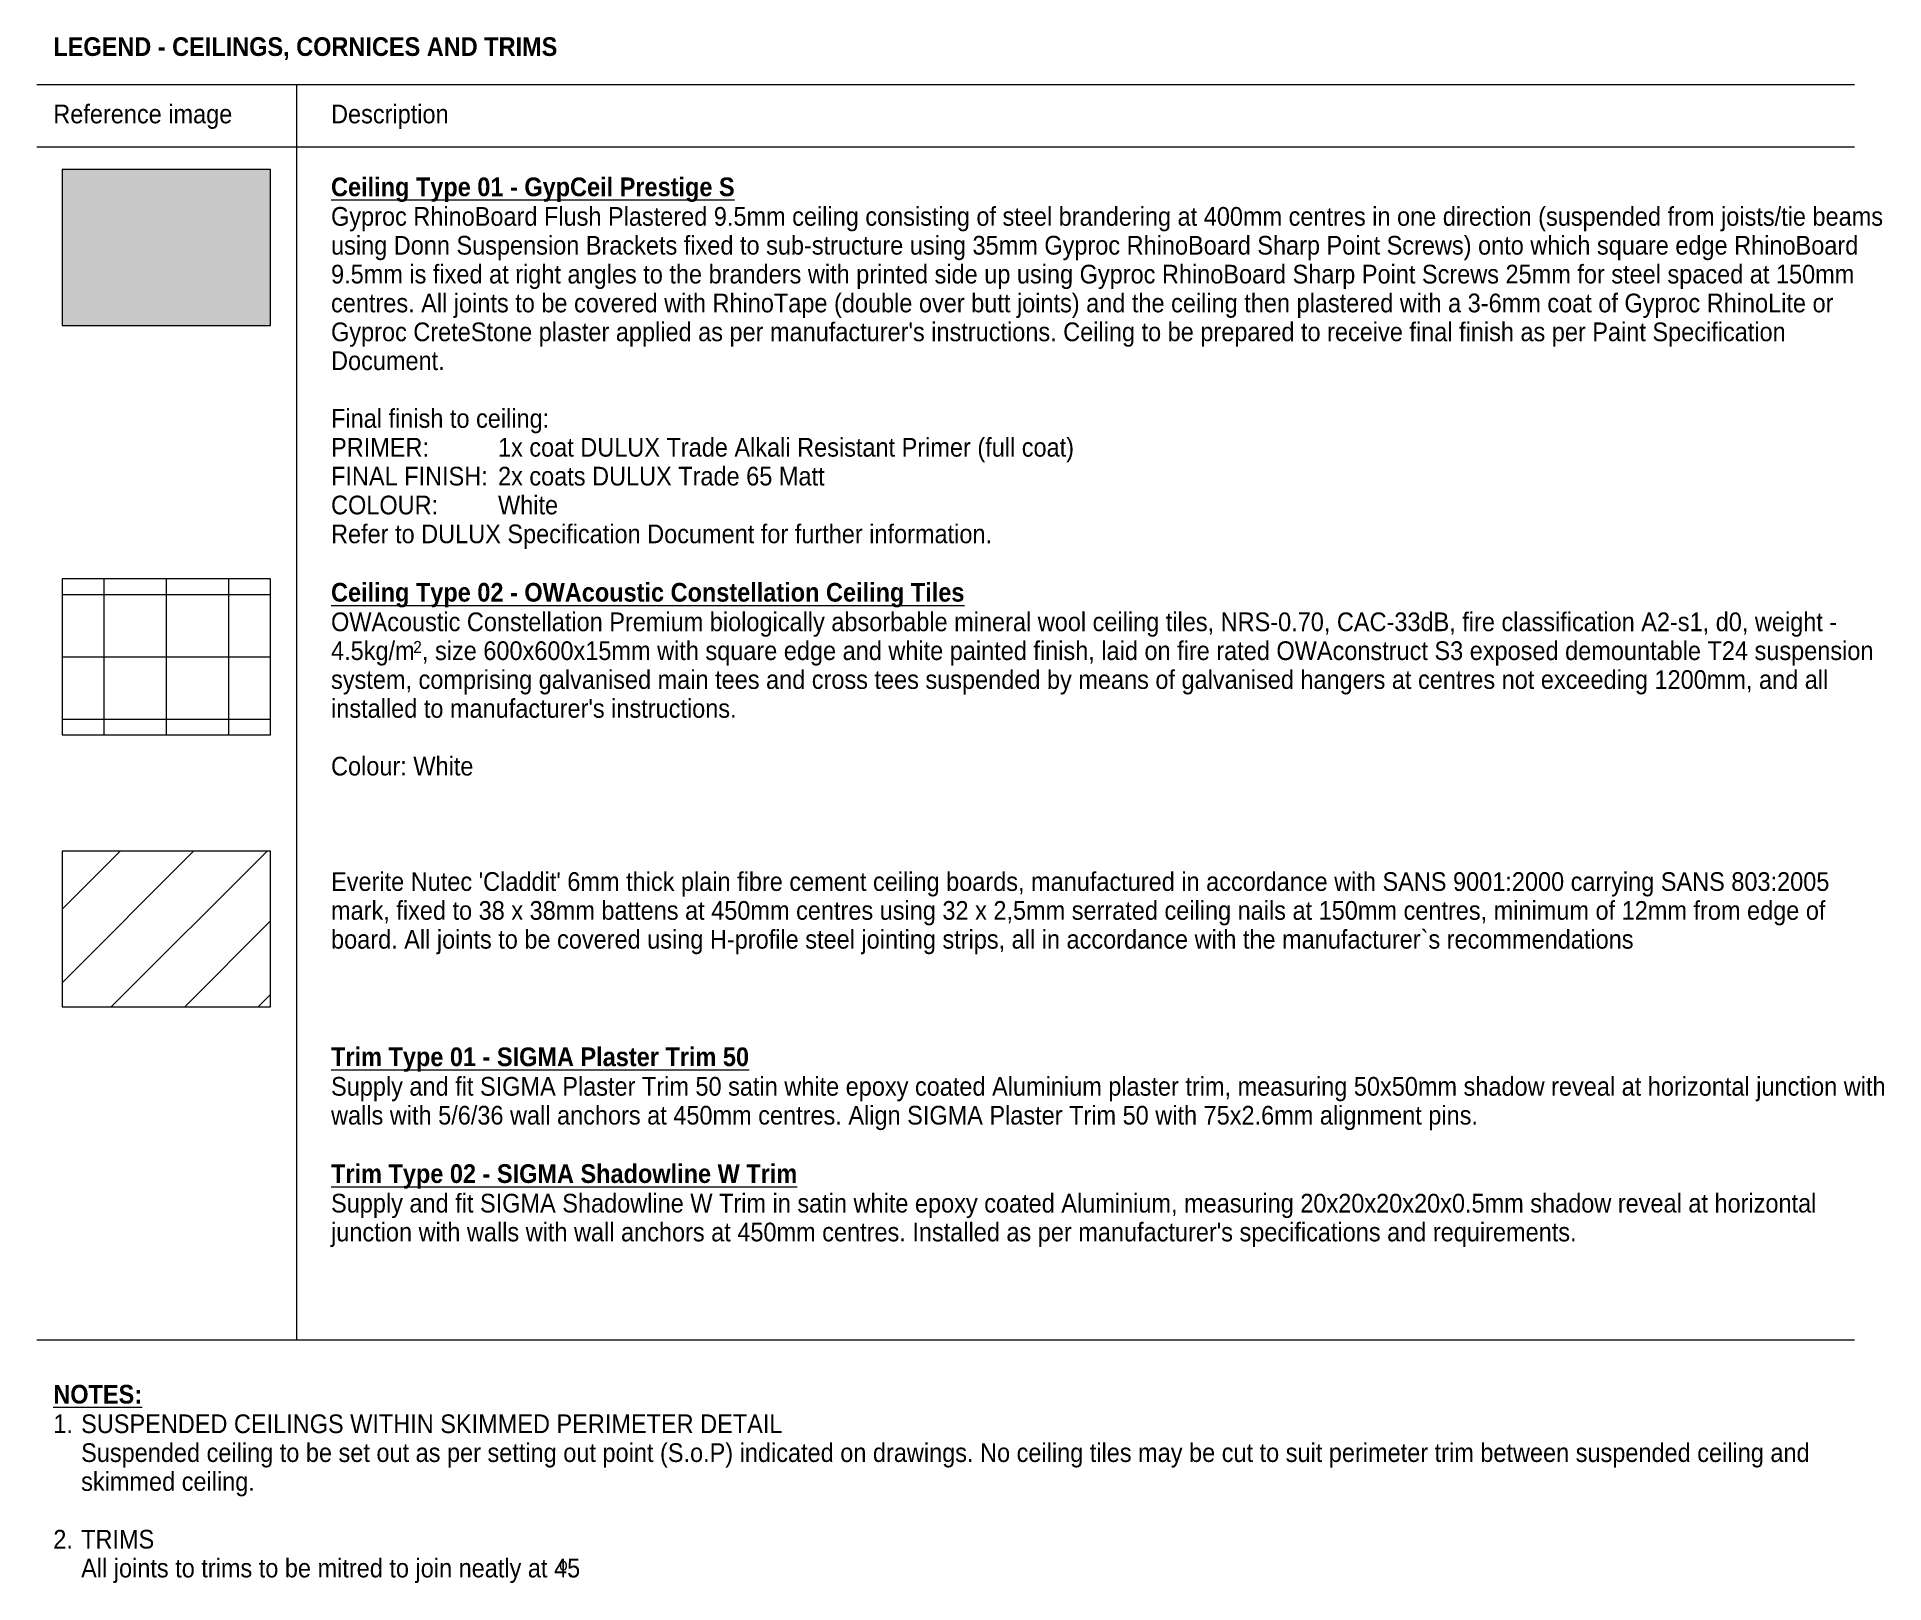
# Model space of a CAD drawing. Header units: millimetres. Extents: x 2814 to 112404, y -27229 to 26301.
# Drawn here: x 2814 to 20598, y 11419 to 26301 of the extents above; entities that cross this region are included whole.
import ezdxf

# ---------------------------------------------------------------- set-up
doc = ezdxf.new("R2010")
doc.units = ezdxf.units.MM
for name, color, linetype, lineweight in [('A-DETL-GENF', 92, 'Continuous', 5), ('A-DETL-THIN', 151, 'Continuous', 5), ('G-ANNO-TEXT', 231, 'Continuous', 5)]:
    doc.layers.add(name, color=color, linetype=linetype, lineweight=lineweight)
doc.styles.add('Arial', font='arial.ttf', dxfattribs={"width": 0.9, "height": 180})
doc.styles.add('Arial_1', font='arial.ttf', dxfattribs={"width": 0.9, "height": 116.98036})
doc.styles.add('Arial_B', font='arialbd.ttf', dxfattribs={"width": 0.9, "height": 180})

msp = doc.modelspace()

# ---------------------------------------------------------------- texts
at = {"layer": 'G-ANNO-TEXT', "color": 7, "attachment_point": 1}
for s, insert, char_height, width, style in [('LEGEND - CEILINGS, CORNICES AND TRIMS', (2971.7, 26298.6), 180, 5728.859, 'Arial_B'), ('Reference image', (2971.7, 25649.8), 180, 2005.822, 'Arial'), ('Description', (5645.7, 25649.8), 180, 1320.379, 'Arial'), ('\\LCeiling Type 01 - GypCeil Prestige S', (5645.7, 24948.4), 180, 4596.074, 'Arial_B'), ('Gyproc RhinoBoard Flush Plastered 9.5mm ceiling consisting of steel brandering at 400mm centres in one direction (suspended from joists/tie beams ', (5645.7, 24664), 180, 17525.69, 'Arial'), ('using Donn Suspension Brackets fixed to sub-structure using 35mm Gyproc RhinoBoard Sharp Point Screws) onto which square edge RhinoBoard ', (5645.7, 24386.2), 180, 17359.741, 'Arial'), ('9.5mm is fixed at right angles to the branders with printed side up using Gyproc RhinoBoard Sharp Point Screws 25mm for steel spaced at 150mm ', (5645.7, 24108.4), 180, 17222.653, 'Arial'), ('centres. All joints to be covered with RhinoTape (double over butt joints) and the ceiling then plastered with a 3-6mm coat of Gyproc RhinoLite or ', (5645.7, 23830.5), 180, 16962.906, 'Arial'), ("Gyproc CreteStone plaster applied as per manufacturer's instructions. Ceiling to be prepared to receive final finish as per Paint Specification ", (5645.7, 23552.7), 180, 16327.969, 'Arial'), ('Document.', (5645.7, 23274.9), 180, 1298.734, 'Arial'), ('Final finish to ceiling:', (5645.7, 22719.3), 180, 2417.088, 'Arial'), ('PRIMER:', (5645.7, 22441.5), 180, 1111.139, 'Arial'), ('^I^I^I', (6562.5, 22441.5), 180, 836.962, 'Arial'), ('1x coat DULUX Trade Alkali Resistant Primer (full coat)', (7253.1, 22441.5), 180, 6443.162, 'Arial'), ('FINAL FINISH:', (5645.7, 22163.7), 180, 1767.721, 'Arial'), ('^I', (7104.2, 22163.7), 180, 180.38, 'Arial'), ('2x coats DULUX Trade 65 Matt', (7253.1, 22163.7), 180, 3694.176, 'Arial'), ('COLOUR:', (5645.7, 21885.9), 180, 1226.582, 'Arial'), ('^I^I^I', (6657.8, 21885.9), 180, 721.519, 'Arial'), ('White', (7253.1, 21885.9), 180, 692.658, 'Arial'), ('Refer to DULUX Specification Document for further information.', (5645.7, 21608), 180, 7460.504, 'Arial'), ('\\LCeiling Type 02 - OWAcoustic Constellation Ceiling Tiles', (5645.7, 21045.8), 180, 7229.618, 'Arial_B'), ('OWAcoustic Constellation Premium biologically absorbable mineral wool ceiling tiles, NRS-0.70, CAC-33dB, fire classification A2-s1, d0, weight - ', (5645.7, 20761.4), 180, 16962.906, 'Arial'), ('4.5kg/m', (5645.7, 20483.6), 180, 959.62, 'Arial'), ('2', (6437.5, 20487.2), 117, 101.013, 'Arial_1'), (', size 600x600x15mm with square edge and white painted finish, laid on fire rated OWAconstruct S3 exposed demountable T24 suspension ', (6520.8, 20483.6), 180, 16428.982, 'Arial'), ('system, comprising galvanised main tees and cross tees suspended by means of galvanised hangers at centres not exceeding 1200mm, and all ', (5645.7, 20205.7), 180, 16840.248, 'Arial'), ("installed to manufacturer's instructions.", (5645.7, 19927.9), 180, 4538.353, 'Arial'), ('Colour: White', (5645.7, 19372.3), 180, 1623.417, 'Arial'), ("Everite Nutec 'Claddit' 6mm thick plain fibre cement ceiling boards, manufactured in accordance with SANS 9001:2000 carrying SANS 803:2005 ", (5645.7, 18261.1), 180, 16991.767, 'Arial'), ('mark, fixed to 38 x 38mm battens at 450mm centres using 32 x 2,5mm serrated ceiling nails at 150mm centres, minimum of 12mm from edge of ', (5645.7, 17983.2), 180, 16890.754, 'Arial'), ('board. All joints to be covered using H-profile steel jointing strips, all in accordance with the manufacturer`s recommendations', (5645.7, 17705.4), 180, 14610.755, 'Arial'), ('\\LTrim Type 01 - SIGMA Plaster Trim 50', (5645.7, 16574.3), 180, 4747.593, 'Arial_B'), ('Supply and fit SIGMA Plaster Trim 50 satin white epoxy coated Aluminium plaster trim, measuring 50x50mm shadow reveal at horizontal junction with ', (5645.7, 16289.9), 180, 17489.614, 'Arial'), ('walls with 5/6/36 wall anchors at 450mm centres. Align SIGMA Plaster Trim 50 with 75x2.6mm alignment pins.', (5645.7, 16012.1), 180, 12886.325, 'Arial'), ('\\LTrim Type 02 - SIGMA Shadowline W Trim', (5645.7, 15449.9), 180, 5303.163, 'Arial_B'), ('Supply and fit SIGMA Shadowline W Trim in satin white epoxy coated Aluminium, measuring 20x20x20x20x0.5mm shadow reveal at horizontal ', (5645.7, 15165.4), 180, 16746.45, 'Arial'), ("junction with walls with wall anchors at 450mm centres. Installed as per manufacturer's specifications and requirements.", (5645.7, 14887.6), 180, 13961.388, 'Arial'), ('\\LNOTES:', (2971.7, 13326.4), 180, 1024.557, 'Arial_B'), ('1.', (2971.7, 13041.9), 180, 324.786, 'Arial'), ('SUSPENDED CEILINGS WITHIN SKIMMED PERIMETER DETAIL', (3239.6, 13041.9), 180, 7994.428, 'Arial'), ('Suspended ceiling to be set out as per setting out point (S.o.P) indicated on drawings. No ceiling tiles may be cut to suit perimeter trim between suspended ceiling and ', (3239.6, 12764.1), 180, 19459.361, 'Arial'), ('skimmed ceiling. ', (3239.6, 12486.3), 180, 2013.037, 'Arial'), ('2.', (2971.7, 11930.7), 180, 324.786, 'Arial'), ('TRIMS', (3239.6, 11930.7), 180, 829.747, 'Arial'), ('All joints to trims to be mitred to join neatly at 45', (3239.6, 11652.9), 180, 5577.34, 'Arial'), ('o', (7841.4, 11656.5), 117, 101.013, 'Arial_1'), ('.', (7924.7, 11652.9), 180, 72.152, 'Arial')]:
    msp.add_mtext(s, dxfattribs=dict(at, insert=insert, char_height=char_height, width=width, style=style))

# ---------------------------------------------------------------- hatches: boundary and pattern name
at = {"layer": 'A-DETL-GENF'}
h = msp.add_hatch(dxfattribs=at)
h.set_pattern_fill('FP_1', color=9, style=0, pattern_type=2)
h.set_pattern_definition([(0, (0, 0), (101.6, 25.4), [3.353, -72.847, 3.353, -72.847, -406.4]), (0, (0, 0), (101.6, 25.4), [-152.4, 3.353, -149.047, 3.353, -72.847, -177.8]), (0, (0, 0), (101.6, 25.4), [-381, 3.353, -47.447, 3.353, -123.647]), (120, (38.1, 12.7), (-72.797045, 75.28818), [3.353, -72.847, 3.353, -72.847, -406.4]), (120, (38.1, 12.7), (-72.797045, 75.28818), [-152.4, 3.353, -149.047, 3.353, -72.847, -177.8]), (120, (38.1, 12.7), (-72.797045, 75.28818), [-381, 3.353, -47.447, 3.353, -123.647]), (240, (50.8, 63.5), (-28.802955, -100.68818), [3.353, -72.847, 3.353, -72.847, -406.4]), (240, (50.8, 63.5), (-28.802955, -100.68818), [-152.4, 3.353, -149.047, 3.353, -72.847, -177.8]), (240, (50.8, 63.5), (-28.802955, -100.68818), [-381, 3.353, -47.447, 3.353, -123.647])])
h.paths.add_polyline_path([(5064.1, 23524.5), (5064.1, 25024.5), (3055.6, 25024.5), (3055.6, 23524.5)])
h = msp.add_hatch(dxfattribs=at)
h.set_pattern_fill('FP_2', color=251, style=0, pattern_type=2)
h.set_pattern_definition([(270, (1059.84, 20334.46), (600, 4e-14), []), (0, (1059.84, 20334.46), (0, 600), [])])
h.paths.add_polyline_path([(5064.1, 19584.5), (5064.1, 21084.5), (3055.6, 21084.5), (3055.6, 19584.5)])
h = msp.add_hatch(dxfattribs=at)
h.set_pattern_fill('FP_3', color=251, style=0, pattern_type=2)
h.set_pattern_definition([(45, (0, 0), (-353.553, 353.553), [])])
h.paths.add_polyline_path([(5064.1, 16964.5), (5064.1, 18464.5), (3055.6, 18464.5), (3055.6, 16964.5)])

# ---------------------------------------------------------------- linework, layer by layer
at = {"layer": 'A-DETL-THIN'}
for p, q in [((2814.1, 25844.5), (20314.1, 25844.5)), ((5314.1, 25844.5), (5314.1, 13759.4)), ((2814.1, 25244.5), (20314.1, 25244.5)), ((5064.1, 25024.5), (3055.6, 25024.5)), ((3055.6, 25024.5), (3055.6, 23524.5)), ((5064.1, 23524.5), (5064.1, 25024.5)), ((3055.6, 23524.5), (5064.1, 23524.5)), ((5064.1, 21084.5), (3055.6, 21084.5)), ((3055.6, 21084.5), (3055.6, 19584.5)), ((5064.1, 19584.5), (5064.1, 21084.5)), ((3055.6, 19584.5), (5064.1, 19584.5)), ((5064.1, 18464.5), (3055.6, 18464.5)), ((3055.6, 18464.5), (3055.6, 16964.5)), ((5064.1, 16964.5), (5064.1, 18464.5)), ((3055.6, 16964.5), (5064.1, 16964.5)), ((2814.1, 13759.4), (20314.1, 13759.4))]:
    msp.add_line(p, q, dxfattribs=at)

msp.set_redraw_order([(e.dxf.handle, doc.entitydb.next_handle()) for e in msp.query("TEXT MTEXT ATTDEF DIMENSION ARC_DIMENSION")])  # texts and dimensions are drawn at this point

doc.saveas('drawing.dxf')
